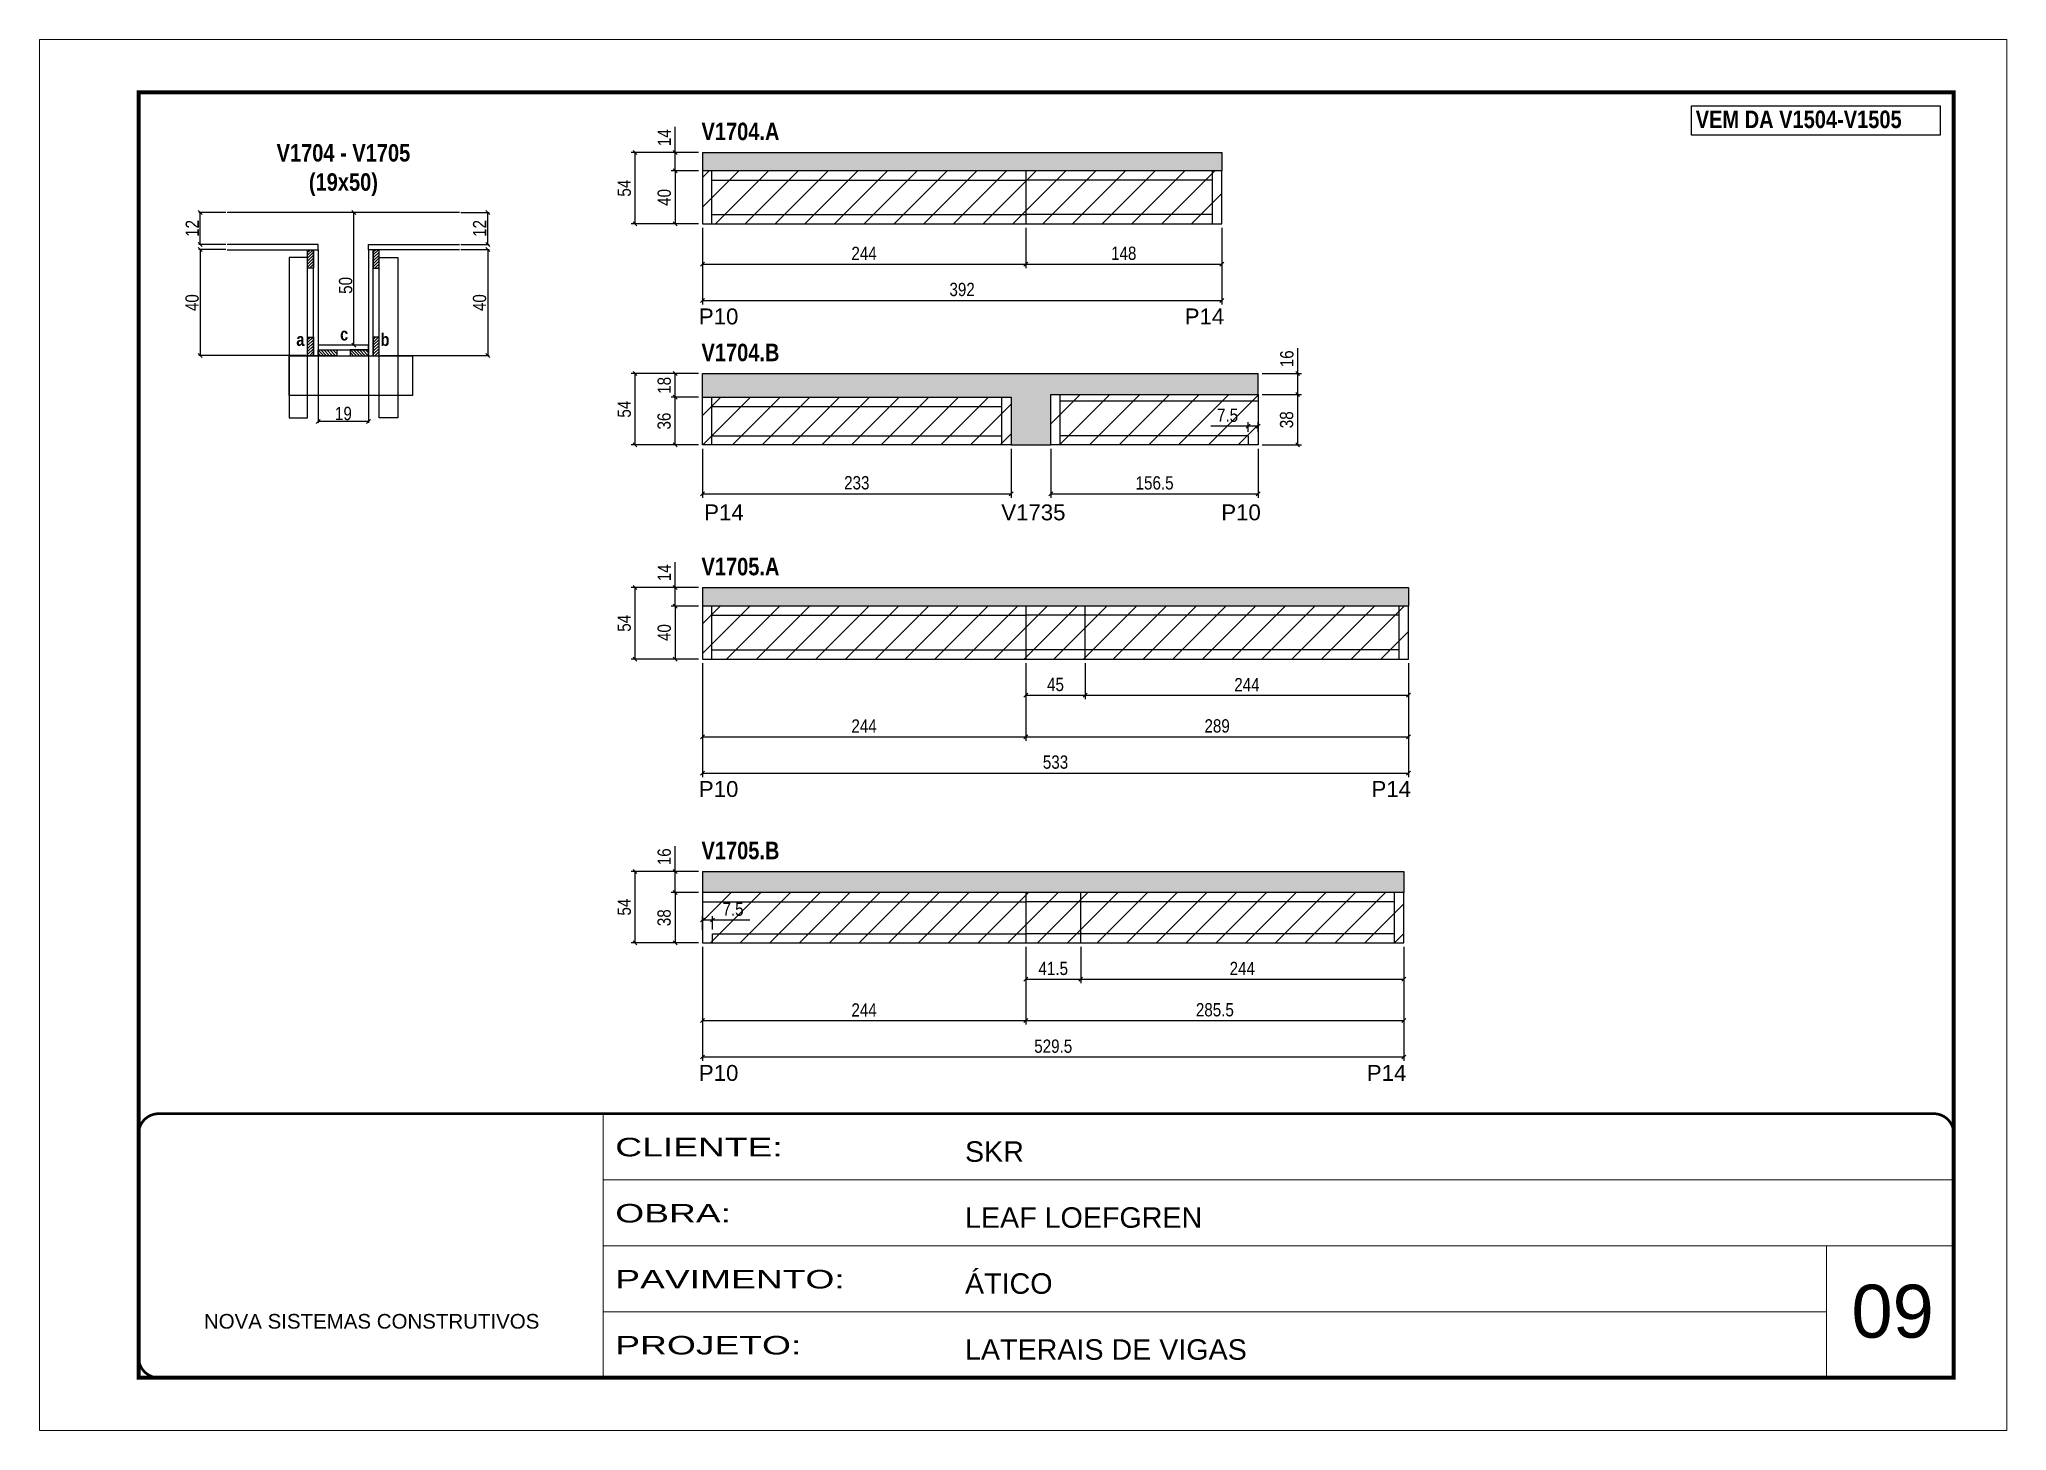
# Model space of a CAD drawing. Extents: x 3309 to 10008, y -2522 to 14608.
# Drawn here: x 3309 to 4794, y 11261 to 12311 of the extents above; entities that cross this region are included whole.
import ezdxf

# ---------------------------------------------------------------- set-up
doc = ezdxf.new("R2010")
doc.units = 0
doc.linetypes.add('CONTINUO', pattern=[0])
doc.linetypes.add('DASHED', pattern=[0.75, 0.5, -0.25])
for name, color, linetype in [('5', 5, 'Continuous'), ('COTA', 241, 'Continuous'), ('detalhes', 4, 'Continuous'), ('NOMENCLATURA', 7, 'Continuous'), ('Painéis', 200, 'Continuous'), ('SARR_2.2x7', 40, 'Continuous'), ('SARR_3.5x7', 81, 'Continuous')]:
    doc.layers.add(name, color=color, linetype=linetype)
for name, color, linetype, lineweight in [('CARIMBO', 255, 'Continuous', 9), ('CONCRETO', 251, 'Continuous', 25), ('Folhas', 255, 'Continuous', 9), ('Hachura', 251, 'Continuous', 9), ('SARRAFO DE PRESSAO', 251, 'DASHED', 9)]:
    doc.layers.add(name, color=color, linetype=linetype, lineweight=lineweight)
doc.styles.add('ARIAL', font='arial.ttf')
doc.styles.add('COTA TECNICA', font='techl___.ttf', dxfattribs={"height": 10})
doc.styles.add('COTA TECNICA 2X', font='techl___.ttf', dxfattribs={"height": 10})
doc.styles.get("Standard").update_dxf_attribs({"font": 'arial.ttf'})
doc.styles.add('TECNICA', font='techb___.ttf', dxfattribs={"height": 10})
doc.styles.add('Tecnologia', font='')
doc.styles.get('Tecnologia').set_extended_font_data('Forgotten Futurist')
doc.dimstyles.new('PAINEL', dxfattribs={"dimtxt": 10, "dimasz": 3, "dimexe": 3, "dimexo": 3, "dimgap": 3, "dimtad": 1, "dimdec": 1, "dimzin": 12, "dimdsep": 46, "dimtxsty": 'COTA TECNICA', "dimblk1": 'OBLIQUE', "dimblk2": 'OBLIQUE', "dimsah": 1, "dimcen": 0.9, "dimclrd": 4, "dimclre": 4, "dimclrt": 240, "dimadec": 1, "dimazin": 3, "dimtfac": 1, "dimtdec": 1, "dimtmove": 0, "dimatfit": 3, "dimfxl": 1, "dimtolj": 1, "dimtzin": 12, "dimarcsym": 0})
doc.dimstyles.new('SECAO', dxfattribs={"dimscale": 0.333333, "dimtxt": 5, "dimasz": 9, "dimexe": 3, "dimexo": 3, "dimgap": 3, "dimtad": 1, "dimdec": 1, "dimlfac": 0.5, "dimzin": 12, "dimdsep": 46, "dimtxsty": 'COTA TECNICA 2X', "dimblk1": 'OBLIQUE', "dimblk2": 'OBLIQUE', "dimsah": 1, "dimcen": 0.9, "dimclrd": 4, "dimclre": 4, "dimclrt": 240, "dimadec": 1, "dimazin": 3, "dimtfac": 1, "dimtdec": 1, "dimtmove": 0, "dimatfit": 3, "dimfxl": 1, "dimtolj": 1, "dimtzin": 12, "dimarcsym": 0})
pattern_1 = [(135, (36755.4059, -111440.2027), (-1.122532015, -1.122532015), [])]
pattern_2 = [(45, (-120000.3024, -21083.5717), (-1.122532015, 1.122532015), [])]
pattern_3 = [(45, (-120000.3024, -21149.5717), (-1.122532015, 1.122532015), [])]

msp = doc.modelspace()

# ---------------------------------------------------------------- texts
at = {"layer": '5', "linetype": 'Continuous'}
for s, rotation, p in [('P10', 0.00004, (3807.22, 12095.61)), ('P14', 0.00004, (4173.92, 12095.61)), ('P14', 359.99996, (3811.23, 11947.73)), ('V1735', 359.99996, (4035.47, 11947.73)), ('P10', 359.99996, (4201.54, 11947.73)), ('P10', 0.00004, (3807.22, 11738.95)), ('P14', 0.00004, (4314.92, 11738.95)), ('P10', 0.00004, (3807.22, 11524.67)), ('P14', 0.00004, (4311.42, 11524.67))]:
    msp.add_text(s, height=12, rotation=rotation, dxfattribs=at).set_placement(p)
at = {"layer": 'CARIMBO', "style": 'ARIAL'}
msp.add_text('09', height=40, dxfattribs=at).set_placement((4677.23, 11330.85))
at = {"layer": 'detalhes', "style": 'TECNICA'}
for s, p in [('c', (3536.41, 12083.44)), ('b', (3566.91, 12079.32)), ('a', (3503.35, 12079.33))]:
    msp.add_text(s, height=9.6, dxfattribs=at).set_placement(p)
at = {"layer": 'NOMENCLATURA', "style": 'TECNICA'}
for s, p in [('VEM DA V1504-V1505', (4559.66, 12243.76)), ('V1704.A', (3809.18, 12234.63)), ('V1704.B', (3809.18, 12067.8)), ('V1705.A', (3809.18, 11906.22)), ('V1705.B', (3809.18, 11691.94))]:
    msp.add_text(s, height=13.2, dxfattribs=at).set_placement(p)
at = {"layer": 'NOMENCLATURA', "insert": (3538.9, 12231.66), "char_height": 13.2, "attachment_point": 2, "style": 'TECNICA'}
msp.add_mtext_dynamic_manual_height_columns('V1704 - V1705\\P(19x50)', width=300.2766, gutter_width=1, heights=[0], dxfattribs=at)

# ---------------------------------------------------------------- blocks, each defined once
blk = doc.blocks.new('9999999999')
at = {"color": 30, "linetype": 'CONTINUO'}
for p, q in [((98564.6, 34230.2), (98564.6, 34429.4)), ((98564.6, 34379.6), (99584, 34379.6)), ((98564.6, 34329.8), (99488, 34329.8)), ((99584, 34329.8), (99488, 34329.8)), ((99488, 34329.8), (99488, 34230.2)), ((98564.6, 34280), (99488, 34280))]:
    blk.add_line(p, q, dxfattribs=at)
at = {"color": 30, "linetype": 'CONTINUO', "const_width": 2}
blk.add_lwpolyline([(99584, 34230.2), (99584, 34414.4, 0.414214), (99569, 34429.4), (98229, 34429.4, 0.414214), (98214, 34414.4), (98214, 34245.2, 0.414214), (98229, 34230.2), (99584, 34230.2)], format="xyb", dxfattribs=at)
at = {"layer": 'Folhas'}
blk.add_lwpolyline([(98139, 34190.2), (99624, 34190.2), (99624, 35240.2), (98139, 35240.2)], close=True, dxfattribs=at)
at = {"layer": 'Folhas', "color": 30, "const_width": 3}
blk.add_lwpolyline([(98214, 34230.2), (99584, 34230.2), (99584, 35200.2), (98214, 35200.2)], close=True, dxfattribs=at)
at = {"color": 7, "linetype": 'Continuous', "ltscale": 5, "style": 'ARIAL'}
for s, height, p in [('SKR', 15.48, (98837.7, 34393.1)), ('LEAF LOEFGREN', 15.483, (98837.7, 34343.3)), ('ÁTICO', 15.48, (98837.7, 34293.5)), ('NOVA SISTEMAS CONSTRUTIVOS', 11.059, (98263.2, 34267.2)), ('LATERAIS DE VIGAS', 15.483, (98837.7, 34243.7))]:
    blk.add_text(s, height=height, dxfattribs=at).set_placement(p)
at = {"layer": 'Folhas', "color": 7, "style": 'Tecnologia', "width": 1.5}
for s, p in [('CLIENTE:', (98573.7, 34397.2)), ('OBRA:', (98573.7, 34347.3)), ('PAVIMENTO:', (98573.7, 34297.5)), ('PROJETO:', (98573.7, 34247.7))]:
    blk.add_text(s, height=14, dxfattribs=at).set_placement(p)
blk = doc.blocks.new('_Oblique')
at = {"color": 0, "linetype": 'ByBlock', "lineweight": -2}
blk.add_line((-0.5, -0.5), (0.5, 0.5), dxfattribs=at)
blk = doc.blocks.new('*D2541')
at = {"layer": 'COTA', "color": 4, "lineweight": -2, "transparency": 16777216}
for p, q in [((3519.9, 12071), (3519.9, 12021.2)), ((3557.9, 12071), (3557.9, 12021.2)), ((3557.9, 12022.2), (3519.9, 12022.2))]:
    blk.add_line(p, q, dxfattribs=at)
at = {"layer": 'Defpoints', "color": 0, "transparency": 16777216}
for p in [(3519.9, 12072), (3557.9, 12072), (3519.9, 12022.2)]:
    blk.add_point(p, dxfattribs=at)
at = {"layer": 'COTA', "color": 4, "lineweight": -2, "transparency": 16777216, "xscale": 3, "yscale": 3, "zscale": 3, "rotation": 180}
blk.add_blockref('_Oblique', (3519.9, 12022.2), dxfattribs=at)
at = {"layer": 'COTA', "color": 4, "lineweight": -2, "transparency": 16777216, "xscale": 3, "yscale": 3, "zscale": 3}
blk.add_blockref('_Oblique', (3557.9, 12022.2), dxfattribs=at)
at = {"layer": 'COTA', "color": 240, "transparency": 16777216, "insert": (3538.9, 12028.3), "char_height": 10, "attachment_point": 5, "style": 'COTA TECNICA 2X'}
blk.add_mtext('\\A1;19', dxfattribs=at)
blk = doc.blocks.new('*D2542')
at = {"layer": 'COTA', "color": 4, "lineweight": -2, "transparency": 16777216}
for p, q in [((3450.2, 12152), (3429.8, 12152)), ((3430.8, 12152), (3430.8, 12072)), ((3510.9, 12072), (3429.8, 12072))]:
    blk.add_line(p, q, dxfattribs=at)
at = {"layer": 'Defpoints', "color": 0, "transparency": 16777216}
for p in [(3451.2, 12152), (3430.8, 12072), (3511.9, 12072, 0)]:
    blk.add_point(p, dxfattribs=at)
at = {"layer": 'COTA', "color": 4, "lineweight": -2, "transparency": 16777216, "xscale": 3, "yscale": 3, "zscale": 3}
for p, rotation in [((3430.8, 12152), 90), ((3430.8, 12072), 270)]:
    blk.add_blockref('_Oblique', p, dxfattribs=dict(at, rotation=rotation))
at = {"layer": 'COTA', "color": 240, "transparency": 16777216, "insert": (3424.7, 12112), "char_height": 10, "attachment_point": 5, "rotation": 90, "style": 'COTA TECNICA 2X'}
blk.add_mtext('\\A1;40', dxfattribs=at)
blk = doc.blocks.new('*D2543')
at = {"layer": 'COTA', "color": 4, "lineweight": -2, "transparency": 16777216}
for p, q in [((3627.6, 12152), (3648.8, 12152)), ((3647.8, 12152), (3647.8, 12072)), ((3566.9, 12072), (3648.8, 12072))]:
    blk.add_line(p, q, dxfattribs=at)
at = {"layer": 'Defpoints', "color": 0, "transparency": 16777216}
for p in [(3626.6, 12152), (3565.9, 12072, 0), (3647.8, 12072)]:
    blk.add_point(p, dxfattribs=at)
at = {"layer": 'COTA', "color": 4, "lineweight": -2, "transparency": 16777216, "xscale": 3, "yscale": 3, "zscale": 3}
for p, rotation in [((3647.8, 12152), 90), ((3647.8, 12072), 270)]:
    blk.add_blockref('_Oblique', p, dxfattribs=dict(at, rotation=rotation))
at = {"layer": 'COTA', "color": 240, "transparency": 16777216, "insert": (3641.7, 12112), "char_height": 10, "attachment_point": 5, "rotation": 90, "style": 'COTA TECNICA 2X'}
blk.add_mtext('\\A1;40', dxfattribs=at)
blk = doc.blocks.new('*D2544')
at = {"layer": 'COTA', "color": 4, "lineweight": -2, "transparency": 16777216}
for p, q in [((3556.9, 12180), (3545.7, 12180)), ((3546.7, 12080), (3546.7, 12180)), ((3556.9, 12080), (3545.7, 12080))]:
    blk.add_line(p, q, dxfattribs=at)
at = {"layer": 'Defpoints', "color": 0, "transparency": 16777216}
for p in [(3546.7, 12180), (3557.9, 12180), (3557.9, 12080)]:
    blk.add_point(p, dxfattribs=at)
at = {"layer": 'COTA', "color": 4, "lineweight": -2, "transparency": 16777216, "xscale": 3, "yscale": 3, "zscale": 3}
for p, rotation in [((3546.7, 12180), 90), ((3546.7, 12080), 270)]:
    blk.add_blockref('_Oblique', p, dxfattribs=dict(at, rotation=rotation))
at = {"layer": 'COTA', "color": 240, "transparency": 16777216, "insert": (3540.6, 12125), "char_height": 10, "attachment_point": 5, "rotation": 90, "style": 'COTA TECNICA 2X'}
blk.add_mtext('\\A1;50', dxfattribs=at)
blk = doc.blocks.new('*D2545')
at = {"layer": 'COTA', "color": 4, "lineweight": -2, "transparency": 16777216}
for p, q in [((3627.6, 12180), (3648.8, 12180)), ((3647.8, 12156), (3647.8, 12180)), ((3627.6, 12156), (3648.8, 12156))]:
    blk.add_line(p, q, dxfattribs=at)
at = {"layer": 'Defpoints', "color": 0, "transparency": 16777216}
for p in [(3626.6, 12180), (3647.8, 12180), (3626.6, 12156)]:
    blk.add_point(p, dxfattribs=at)
at = {"layer": 'COTA', "color": 4, "lineweight": -2, "transparency": 16777216, "xscale": 3, "yscale": 3, "zscale": 3}
for p, rotation in [((3647.8, 12180), 90), ((3647.8, 12156), 270)]:
    blk.add_blockref('_Oblique', p, dxfattribs=dict(at, rotation=rotation))
at = {"layer": 'COTA', "color": 240, "transparency": 16777216, "insert": (3641.7, 12168), "char_height": 10, "attachment_point": 5, "rotation": 90, "style": 'COTA TECNICA 2X'}
blk.add_mtext('\\A1;12', dxfattribs=at)
blk = doc.blocks.new('*D2546')
at = {"layer": 'COTA', "color": 4, "lineweight": -2, "transparency": 16777216}
for p, q in [((3450.2, 12180), (3429.8, 12180)), ((3430.8, 12156), (3430.8, 12180)), ((3450.2, 12156), (3429.8, 12156))]:
    blk.add_line(p, q, dxfattribs=at)
at = {"layer": 'Defpoints', "color": 0, "transparency": 16777216}
for p in [(3430.8, 12180), (3451.2, 12180), (3451.2, 12156)]:
    blk.add_point(p, dxfattribs=at)
at = {"layer": 'COTA', "color": 4, "lineweight": -2, "transparency": 16777216, "xscale": 3, "yscale": 3, "zscale": 3}
for p, rotation in [((3430.8, 12180), 90), ((3430.8, 12156), 270)]:
    blk.add_blockref('_Oblique', p, dxfattribs=dict(at, rotation=rotation))
at = {"layer": 'COTA', "color": 240, "transparency": 16777216, "insert": (3424.8, 12168), "char_height": 10, "attachment_point": 5, "rotation": 90, "style": 'COTA TECNICA 2X'}
blk.add_mtext('\\A1;12', dxfattribs=at)
blk = doc.blocks.new('*D2547')
at = {"layer": 'COTA', "color": 4, "lineweight": -2, "transparency": 16777216}
for p, q in [((3809.9, 12168.4), (3809.9, 12110.6)), ((4201.9, 12168.4), (4201.9, 12110.6)), ((3809.9, 12113.6), (4201.9, 12113.6))]:
    blk.add_line(p, q, dxfattribs=at)
at = {"layer": 'Defpoints', "color": 0, "transparency": 16777216}
for p in [(3809.9, 12171.4), (4201.9, 12171.4), (4201.9, 12113.6)]:
    blk.add_point(p, dxfattribs=at)
at = {"layer": 'COTA', "color": 4, "lineweight": -2, "transparency": 16777216, "xscale": 3, "yscale": 3, "zscale": 3, "rotation": 180}
blk.add_blockref('_Oblique', (3809.9, 12113.6), dxfattribs=at)
at = {"layer": 'COTA', "color": 4, "lineweight": -2, "transparency": 16777216, "xscale": 3, "yscale": 3, "zscale": 3}
blk.add_blockref('_Oblique', (4201.9, 12113.6), dxfattribs=at)
at = {"layer": 'COTA', "color": 240, "transparency": 16777216, "insert": (4005.9, 12121.9), "char_height": 10, "attachment_point": 5, "style": 'COTA TECNICA'}
blk.add_mtext('\\A1;392', dxfattribs=at)
blk = doc.blocks.new('*D2548')
at = {"layer": 'COTA', "color": 4, "lineweight": -2, "transparency": 16777216}
for p, q in [((3809.9, 12168.4), (3809.9, 12138.1)), ((4053.9, 12168.4), (4053.9, 12138.1)), ((3809.9, 12141.1), (4053.9, 12141.1))]:
    blk.add_line(p, q, dxfattribs=at)
at = {"layer": 'Defpoints', "color": 0, "transparency": 16777216}
for p in [(3809.9, 12171.4), (4053.9, 12171.4), (4053.9, 12141.1)]:
    blk.add_point(p, dxfattribs=at)
at = {"layer": 'COTA', "color": 4, "lineweight": -2, "transparency": 16777216, "xscale": 3, "yscale": 3, "zscale": 3, "rotation": 180}
blk.add_blockref('_Oblique', (3809.9, 12141.1), dxfattribs=at)
at = {"layer": 'COTA', "color": 4, "lineweight": -2, "transparency": 16777216, "xscale": 3, "yscale": 3, "zscale": 3}
blk.add_blockref('_Oblique', (4053.9, 12141.1), dxfattribs=at)
at = {"layer": 'COTA', "color": 240, "transparency": 16777216, "insert": (3931.9, 12149.2), "char_height": 10, "attachment_point": 5, "style": 'COTA TECNICA'}
blk.add_mtext('\\A1;244', dxfattribs=at)
blk = doc.blocks.new('*D2549')
at = {"layer": 'COTA', "color": 4, "lineweight": -2, "transparency": 16777216}
for p, q in [((4053.9, 12168.4), (4053.9, 12138.1)), ((4201.9, 12168.4), (4201.9, 12138.1)), ((4053.9, 12141.1), (4201.9, 12141.1))]:
    blk.add_line(p, q, dxfattribs=at)
at = {"layer": 'Defpoints', "color": 0, "transparency": 16777216}
for p in [(4053.9, 12171.4), (4201.9, 12171.4), (4201.9, 12141.1)]:
    blk.add_point(p, dxfattribs=at)
at = {"layer": 'COTA', "color": 4, "lineweight": -2, "transparency": 16777216, "xscale": 3, "yscale": 3, "zscale": 3, "rotation": 180}
blk.add_blockref('_Oblique', (4053.9, 12141.1), dxfattribs=at)
at = {"layer": 'COTA', "color": 4, "lineweight": -2, "transparency": 16777216, "xscale": 3, "yscale": 3, "zscale": 3}
blk.add_blockref('_Oblique', (4201.9, 12141.1), dxfattribs=at)
at = {"layer": 'COTA', "color": 240, "transparency": 16777216, "insert": (4127.9, 12149.2), "char_height": 10, "attachment_point": 5, "style": 'COTA TECNICA'}
blk.add_mtext('\\A1;148', dxfattribs=at)
blk = doc.blocks.new('*D2550')
at = {"layer": 'COTA', "color": 4, "lineweight": -2, "transparency": 16777216}
for p, q in [((3789.2, 12225.4), (3789.2, 12244.6)), ((3806.9, 12225.4), (3786.2, 12225.4)), ((3789.2, 12211.4), (3789.2, 12225.4)), ((3806.9, 12211.4), (3786.2, 12211.4))]:
    blk.add_line(p, q, dxfattribs=at)
at = {"layer": 'Defpoints', "color": 0, "transparency": 16777216}
for p in [(3789.2, 12225.4), (3809.9, 12225.4), (3809.9, 12211.4)]:
    blk.add_point(p, dxfattribs=at)
at = {"layer": 'COTA', "color": 4, "lineweight": -2, "transparency": 16777216, "xscale": 3, "yscale": 3, "zscale": 3}
for p, rotation in [((3789.2, 12225.4), 90), ((3789.2, 12211.4), 270)]:
    blk.add_blockref('_Oblique', p, dxfattribs=dict(at, rotation=rotation))
at = {"layer": 'COTA', "color": 240, "transparency": 16777216, "insert": (3781.1, 12236.5), "char_height": 10, "attachment_point": 5, "rotation": 90, "style": 'COTA TECNICA'}
blk.add_mtext('\\A1;14', dxfattribs=at)
blk = doc.blocks.new('*D2551')
at = {"layer": 'COTA', "color": 4, "lineweight": -2, "transparency": 16777216}
for p, q in [((3806.9, 12211.4), (3786.2, 12211.4)), ((3789.2, 12211.4), (3789.2, 12171.4)), ((3806.9, 12171.4), (3786.2, 12171.4))]:
    blk.add_line(p, q, dxfattribs=at)
at = {"layer": 'Defpoints', "color": 0, "transparency": 16777216}
for p in [(3809.9, 12211.4), (3789.2, 12171.4), (3809.9, 12171.4)]:
    blk.add_point(p, dxfattribs=at)
at = {"layer": 'COTA', "color": 4, "lineweight": -2, "transparency": 16777216, "xscale": 3, "yscale": 3, "zscale": 3}
for p, rotation in [((3789.2, 12211.4), 90), ((3789.2, 12171.4), 270)]:
    blk.add_blockref('_Oblique', p, dxfattribs=dict(at, rotation=rotation))
at = {"layer": 'COTA', "color": 240, "transparency": 16777216, "insert": (3781.1, 12191.4), "char_height": 10, "attachment_point": 5, "rotation": 90, "style": 'COTA TECNICA'}
blk.add_mtext('\\A1;40', dxfattribs=at)
blk = doc.blocks.new('*D2552')
at = {"layer": 'COTA', "color": 4, "lineweight": -2, "transparency": 16777216}
for p, q in [((3806.9, 12225.4), (3756, 12225.4)), ((3759, 12171.4), (3759, 12225.4)), ((3806.9, 12171.4), (3756, 12171.4))]:
    blk.add_line(p, q, dxfattribs=at)
at = {"layer": 'Defpoints', "color": 0, "transparency": 16777216}
for p in [(3759, 12225.4), (3809.9, 12225.4), (3809.9, 12171.4)]:
    blk.add_point(p, dxfattribs=at)
at = {"layer": 'COTA', "color": 4, "lineweight": -2, "transparency": 16777216, "xscale": 3, "yscale": 3, "zscale": 3}
for p, rotation in [((3759, 12225.4), 90), ((3759, 12171.4), 270)]:
    blk.add_blockref('_Oblique', p, dxfattribs=dict(at, rotation=rotation))
at = {"layer": 'COTA', "color": 240, "transparency": 16777216, "insert": (3750.9, 12198.4), "char_height": 10, "attachment_point": 5, "rotation": 90, "style": 'COTA TECNICA'}
blk.add_mtext('\\A1;54', dxfattribs=at)
blk = doc.blocks.new('*D2553')
at = {"layer": 'COTA', "color": 4, "lineweight": -2, "transparency": 16777216}
for p, q in [((3806.9, 12040.6), (3786.2, 12040.6)), ((3789.2, 12004.6), (3789.2, 12040.6)), ((3806.9, 12004.6), (3786.2, 12004.6))]:
    blk.add_line(p, q, dxfattribs=at)
at = {"layer": 'Defpoints', "color": 0, "transparency": 16777216}
for p in [(3789.2, 12040.6), (3809.9, 12040.6), (3809.9, 12004.6)]:
    blk.add_point(p, dxfattribs=at)
at = {"layer": 'COTA', "color": 4, "lineweight": -2, "transparency": 16777216, "xscale": 3, "yscale": 3, "zscale": 3}
for p, rotation in [((3789.2, 12040.6), 90), ((3789.2, 12004.6), 270)]:
    blk.add_blockref('_Oblique', p, dxfattribs=dict(at, rotation=rotation))
at = {"layer": 'COTA', "color": 240, "transparency": 16777216, "insert": (3781, 12022.6), "char_height": 10, "attachment_point": 5, "rotation": 90, "style": 'COTA TECNICA'}
blk.add_mtext('\\A1;36', dxfattribs=at)
blk = doc.blocks.new('*D2554')
at = {"layer": 'COTA', "color": 4, "lineweight": -2, "transparency": 16777216}
for p, q in [((3809.9, 12001.6), (3809.9, 11964.7)), ((4042.9, 12001.6), (4042.9, 11964.7)), ((3809.9, 11967.7), (4042.9, 11967.7))]:
    blk.add_line(p, q, dxfattribs=at)
at = {"layer": 'Defpoints', "color": 0, "transparency": 16777216}
for p in [(3809.9, 12004.6), (4042.9, 12004.6), (4042.9, 11967.7)]:
    blk.add_point(p, dxfattribs=at)
at = {"layer": 'COTA', "color": 4, "lineweight": -2, "transparency": 16777216, "xscale": 3, "yscale": 3, "zscale": 3, "rotation": 180}
blk.add_blockref('_Oblique', (3809.9, 11967.7), dxfattribs=at)
at = {"layer": 'COTA', "color": 4, "lineweight": -2, "transparency": 16777216, "xscale": 3, "yscale": 3, "zscale": 3}
blk.add_blockref('_Oblique', (4042.9, 11967.7), dxfattribs=at)
at = {"layer": 'COTA', "color": 240, "transparency": 16777216, "insert": (3926.4, 11976), "char_height": 10, "attachment_point": 5, "style": 'COTA TECNICA'}
blk.add_mtext('\\A1;233', dxfattribs=at)
blk = doc.blocks.new('*D2555')
at = {"layer": 'COTA', "color": 4, "lineweight": -2, "transparency": 16777216}
for p, q in [((3806.9, 12058.6), (3786.2, 12058.6)), ((3789.2, 12040.6), (3789.2, 12058.6)), ((3806.9, 12040.6), (3786.2, 12040.6))]:
    blk.add_line(p, q, dxfattribs=at)
at = {"layer": 'Defpoints', "color": 0, "transparency": 16777216}
for p in [(3789.2, 12058.6), (3809.9, 12058.6), (3809.9, 12040.6)]:
    blk.add_point(p, dxfattribs=at)
at = {"layer": 'COTA', "color": 4, "lineweight": -2, "transparency": 16777216, "xscale": 3, "yscale": 3, "zscale": 3}
for p, rotation in [((3789.2, 12058.6), 90), ((3789.2, 12040.6), 270)]:
    blk.add_blockref('_Oblique', p, dxfattribs=dict(at, rotation=rotation))
at = {"layer": 'COTA', "color": 240, "transparency": 16777216, "insert": (3781.1, 12049.6), "char_height": 10, "attachment_point": 5, "rotation": 90, "style": 'COTA TECNICA'}
blk.add_mtext('\\A1;18', dxfattribs=at)
blk = doc.blocks.new('*D2556')
at = {"layer": 'COTA', "color": 4, "lineweight": -2, "transparency": 16777216}
for p, q in [((3806.9, 12058.6), (3756, 12058.6)), ((3759, 12004.6), (3759, 12058.6)), ((3806.9, 12004.6), (3756, 12004.6))]:
    blk.add_line(p, q, dxfattribs=at)
at = {"layer": 'Defpoints', "color": 0, "transparency": 16777216}
for p in [(3759, 12058.6), (3809.9, 12058.6), (3809.9, 12004.6)]:
    blk.add_point(p, dxfattribs=at)
at = {"layer": 'COTA', "color": 4, "lineweight": -2, "transparency": 16777216, "xscale": 3, "yscale": 3, "zscale": 3}
for p, rotation in [((3759, 12058.6), 90), ((3759, 12004.6), 270)]:
    blk.add_blockref('_Oblique', p, dxfattribs=dict(at, rotation=rotation))
at = {"layer": 'COTA', "color": 240, "transparency": 16777216, "insert": (3750.9, 12031.6), "char_height": 10, "attachment_point": 5, "rotation": 90, "style": 'COTA TECNICA'}
blk.add_mtext('\\A1;54', dxfattribs=at)
blk = doc.blocks.new('*D2557')
at = {"layer": 'COTA', "color": 4, "lineweight": -2, "transparency": 16777216}
for p, q in [((4072.9, 12001.6), (4072.9, 11964.7)), ((4229.4, 12001.6), (4229.4, 11964.7)), ((4072.9, 11967.7), (4229.4, 11967.7))]:
    blk.add_line(p, q, dxfattribs=at)
at = {"layer": 'Defpoints', "color": 0, "transparency": 16777216}
for p in [(4072.9, 12004.6), (4229.4, 12004.6), (4229.4, 11967.7)]:
    blk.add_point(p, dxfattribs=at)
at = {"layer": 'COTA', "color": 4, "lineweight": -2, "transparency": 16777216, "xscale": 3, "yscale": 3, "zscale": 3, "rotation": 180}
blk.add_blockref('_Oblique', (4072.9, 11967.7), dxfattribs=at)
at = {"layer": 'COTA', "color": 4, "lineweight": -2, "transparency": 16777216, "xscale": 3, "yscale": 3, "zscale": 3}
blk.add_blockref('_Oblique', (4229.4, 11967.7), dxfattribs=at)
at = {"layer": 'COTA', "color": 240, "transparency": 16777216, "insert": (4151.2, 11975.9), "char_height": 10, "attachment_point": 5, "style": 'COTA TECNICA'}
blk.add_mtext('\\A1;156.5', dxfattribs=at)
blk = doc.blocks.new('*D2558')
at = {"layer": 'COTA', "color": 4, "lineweight": -2, "transparency": 16777216}
for p, q in [((4232.4, 12042.6), (4262.2, 12042.6)), ((4259.2, 12004.6), (4259.2, 12042.6)), ((4232.4, 12004.6), (4262.2, 12004.6))]:
    blk.add_line(p, q, dxfattribs=at)
at = {"layer": 'Defpoints', "color": 0, "transparency": 16777216}
for p in [(4229.4, 12042.6), (4259.2, 12042.6), (4229.4, 12004.6)]:
    blk.add_point(p, dxfattribs=at)
at = {"layer": 'COTA', "color": 4, "lineweight": -2, "transparency": 16777216, "xscale": 3, "yscale": 3, "zscale": 3}
for p, rotation in [((4259.2, 12042.6), 90), ((4259.2, 12004.6), 270)]:
    blk.add_blockref('_Oblique', p, dxfattribs=dict(at, rotation=rotation))
at = {"layer": 'COTA', "color": 240, "transparency": 16777216, "insert": (4250.9, 12023.6), "char_height": 10, "attachment_point": 5, "rotation": 90, "style": 'COTA TECNICA'}
blk.add_mtext('\\A1;38', dxfattribs=at)
blk = doc.blocks.new('*D2559')
at = {"layer": 'COTA', "color": 4, "lineweight": -2, "transparency": 16777216}
for p, q in [((4259.2, 12058.6), (4259.2, 12077.6)), ((4232.4, 12058.6), (4262.2, 12058.6)), ((4259.2, 12042.6), (4259.2, 12058.6)), ((4232.4, 12042.6), (4262.2, 12042.6))]:
    blk.add_line(p, q, dxfattribs=at)
at = {"layer": 'Defpoints', "color": 0, "transparency": 16777216}
for p in [(4229.4, 12058.6), (4259.2, 12058.6), (4229.4, 12042.6)]:
    blk.add_point(p, dxfattribs=at)
at = {"layer": 'COTA', "color": 4, "lineweight": -2, "transparency": 16777216, "xscale": 3, "yscale": 3, "zscale": 3}
for p, rotation in [((4259.2, 12058.6), 90), ((4259.2, 12042.6), 270)]:
    blk.add_blockref('_Oblique', p, dxfattribs=dict(at, rotation=rotation))
at = {"layer": 'COTA', "color": 240, "transparency": 16777216, "insert": (4251.1, 12069.6), "char_height": 10, "attachment_point": 5, "rotation": 90, "style": 'COTA TECNICA'}
blk.add_mtext('\\A1;16', dxfattribs=at)
blk = doc.blocks.new('*D2560')
at = {"layer": 'COTA', "color": 4, "lineweight": -2, "transparency": 16777216}
for p, q in [((4221.9, 12018.9), (4193.7, 12018.9)), ((4221.9, 12014.6), (4221.9, 12021.9)), ((4229.4, 12018.9), (4221.9, 12018.9)), ((4229.4, 12014.6), (4229.4, 12021.9))]:
    blk.add_line(p, q, dxfattribs=at)
at = {"layer": 'Defpoints', "color": 0, "transparency": 16777216}
for p in [(4221.9, 12018.9), (4221.9, 12011.6), (4229.4, 12011.6)]:
    blk.add_point(p, dxfattribs=at)
at = {"layer": 'COTA', "color": 4, "lineweight": -2, "transparency": 16777216, "xscale": 3, "yscale": 3, "zscale": 3, "rotation": 180}
blk.add_blockref('_Oblique', (4221.9, 12018.9), dxfattribs=at)
at = {"layer": 'COTA', "color": 4, "lineweight": -2, "transparency": 16777216, "xscale": 3, "yscale": 3, "zscale": 3}
blk.add_blockref('_Oblique', (4229.4, 12018.9), dxfattribs=at)
at = {"layer": 'COTA', "color": 240, "transparency": 16777216, "insert": (4206.3, 12027), "char_height": 10, "attachment_point": 5, "style": 'COTA TECNICA'}
blk.add_mtext('\\A1;7.5', dxfattribs=at)
blk = doc.blocks.new('*D2561')
at = {"layer": 'COTA', "color": 4, "lineweight": -2, "transparency": 16777216}
for p, q in [((3809.9, 11840), (3809.9, 11754)), ((4342.9, 11840), (4342.9, 11754)), ((3809.9, 11757), (4342.9, 11757))]:
    blk.add_line(p, q, dxfattribs=at)
at = {"layer": 'Defpoints', "color": 0, "transparency": 16777216}
for p in [(3809.9, 11843), (4342.9, 11843), (4342.9, 11757)]:
    blk.add_point(p, dxfattribs=at)
at = {"layer": 'COTA', "color": 4, "lineweight": -2, "transparency": 16777216, "xscale": 3, "yscale": 3, "zscale": 3, "rotation": 180}
blk.add_blockref('_Oblique', (3809.9, 11757), dxfattribs=at)
at = {"layer": 'COTA', "color": 4, "lineweight": -2, "transparency": 16777216, "xscale": 3, "yscale": 3, "zscale": 3}
blk.add_blockref('_Oblique', (4342.9, 11757), dxfattribs=at)
at = {"layer": 'COTA', "color": 240, "transparency": 16777216, "insert": (4076.4, 11765.2), "char_height": 10, "attachment_point": 5, "style": 'COTA TECNICA'}
blk.add_mtext('\\A1;533', dxfattribs=at)
blk = doc.blocks.new('*D2562')
at = {"layer": 'COTA', "color": 4, "lineweight": -2, "transparency": 16777216}
for p, q in [((3809.9, 11840), (3809.9, 11781.4)), ((4053.9, 11840), (4053.9, 11781.4)), ((3809.9, 11784.4), (4053.9, 11784.4))]:
    blk.add_line(p, q, dxfattribs=at)
at = {"layer": 'Defpoints', "color": 0, "transparency": 16777216}
for p in [(3809.9, 11843), (4053.9, 11843), (4053.9, 11784.4)]:
    blk.add_point(p, dxfattribs=at)
at = {"layer": 'COTA', "color": 4, "lineweight": -2, "transparency": 16777216, "xscale": 3, "yscale": 3, "zscale": 3, "rotation": 180}
blk.add_blockref('_Oblique', (3809.9, 11784.4), dxfattribs=at)
at = {"layer": 'COTA', "color": 4, "lineweight": -2, "transparency": 16777216, "xscale": 3, "yscale": 3, "zscale": 3}
blk.add_blockref('_Oblique', (4053.9, 11784.4), dxfattribs=at)
at = {"layer": 'COTA', "color": 240, "transparency": 16777216, "insert": (3931.9, 11792.5), "char_height": 10, "attachment_point": 5, "style": 'COTA TECNICA'}
blk.add_mtext('\\A1;244', dxfattribs=at)
blk = doc.blocks.new('*D2563')
at = {"layer": 'COTA', "color": 4, "lineweight": -2, "transparency": 16777216}
for p, q in [((4053.9, 11840), (4053.9, 11781.4)), ((4342.9, 11840), (4342.9, 11781.4)), ((4053.9, 11784.4), (4342.9, 11784.4))]:
    blk.add_line(p, q, dxfattribs=at)
at = {"layer": 'Defpoints', "color": 0, "transparency": 16777216}
for p in [(4053.9, 11843), (4342.9, 11843), (4342.9, 11784.4)]:
    blk.add_point(p, dxfattribs=at)
at = {"layer": 'COTA', "color": 4, "lineweight": -2, "transparency": 16777216, "xscale": 3, "yscale": 3, "zscale": 3, "rotation": 180}
blk.add_blockref('_Oblique', (4053.9, 11784.4), dxfattribs=at)
at = {"layer": 'COTA', "color": 4, "lineweight": -2, "transparency": 16777216, "xscale": 3, "yscale": 3, "zscale": 3}
blk.add_blockref('_Oblique', (4342.9, 11784.4), dxfattribs=at)
at = {"layer": 'COTA', "color": 240, "transparency": 16777216, "insert": (4198.4, 11792.5), "char_height": 10, "attachment_point": 5, "style": 'COTA TECNICA'}
blk.add_mtext('\\A1;289', dxfattribs=at)
blk = doc.blocks.new('*D2564')
at = {"layer": 'COTA', "color": 4, "lineweight": -2, "transparency": 16777216}
for p, q in [((3789.2, 11897), (3789.2, 11916.2)), ((3806.9, 11897), (3786.2, 11897)), ((3789.2, 11883), (3789.2, 11897)), ((3806.9, 11883), (3786.2, 11883))]:
    blk.add_line(p, q, dxfattribs=at)
at = {"layer": 'Defpoints', "color": 0, "transparency": 16777216}
for p in [(3789.2, 11897), (3809.9, 11897), (3809.9, 11883)]:
    blk.add_point(p, dxfattribs=at)
at = {"layer": 'COTA', "color": 4, "lineweight": -2, "transparency": 16777216, "xscale": 3, "yscale": 3, "zscale": 3}
for p, rotation in [((3789.2, 11897), 90), ((3789.2, 11883), 270)]:
    blk.add_blockref('_Oblique', p, dxfattribs=dict(at, rotation=rotation))
at = {"layer": 'COTA', "color": 240, "transparency": 16777216, "insert": (3781.1, 11908.1), "char_height": 10, "attachment_point": 5, "rotation": 90, "style": 'COTA TECNICA'}
blk.add_mtext('\\A1;14', dxfattribs=at)
blk = doc.blocks.new('*D2565')
at = {"layer": 'COTA', "color": 4, "lineweight": -2, "transparency": 16777216}
for p, q in [((3806.9, 11883), (3786.2, 11883)), ((3789.2, 11883), (3789.2, 11843)), ((3806.9, 11843), (3786.2, 11843))]:
    blk.add_line(p, q, dxfattribs=at)
at = {"layer": 'Defpoints', "color": 0, "transparency": 16777216}
for p in [(3809.9, 11883), (3789.2, 11843), (3809.9, 11843)]:
    blk.add_point(p, dxfattribs=at)
at = {"layer": 'COTA', "color": 4, "lineweight": -2, "transparency": 16777216, "xscale": 3, "yscale": 3, "zscale": 3}
for p, rotation in [((3789.2, 11883), 90), ((3789.2, 11843), 270)]:
    blk.add_blockref('_Oblique', p, dxfattribs=dict(at, rotation=rotation))
at = {"layer": 'COTA', "color": 240, "transparency": 16777216, "insert": (3781.1, 11863), "char_height": 10, "attachment_point": 5, "rotation": 90, "style": 'COTA TECNICA'}
blk.add_mtext('\\A1;40', dxfattribs=at)
blk = doc.blocks.new('*D2566')
at = {"layer": 'COTA', "color": 4, "lineweight": -2, "transparency": 16777216}
for p, q in [((3806.9, 11897), (3756, 11897)), ((3759, 11843), (3759, 11897)), ((3806.9, 11843), (3756, 11843))]:
    blk.add_line(p, q, dxfattribs=at)
at = {"layer": 'Defpoints', "color": 0, "transparency": 16777216}
for p in [(3759, 11897), (3809.9, 11897), (3809.9, 11843)]:
    blk.add_point(p, dxfattribs=at)
at = {"layer": 'COTA', "color": 4, "lineweight": -2, "transparency": 16777216, "xscale": 3, "yscale": 3, "zscale": 3}
for p, rotation in [((3759, 11897), 90), ((3759, 11843), 270)]:
    blk.add_blockref('_Oblique', p, dxfattribs=dict(at, rotation=rotation))
at = {"layer": 'COTA', "color": 240, "transparency": 16777216, "insert": (3750.9, 11870), "char_height": 10, "attachment_point": 5, "rotation": 90, "style": 'COTA TECNICA'}
blk.add_mtext('\\A1;54', dxfattribs=at)
blk = doc.blocks.new('*D2567')
at = {"layer": 'COTA', "color": 4, "lineweight": -2, "transparency": 16777216}
for p, q in [((4053.9, 11840), (4053.9, 11812.7)), ((4098.9, 11840), (4098.9, 11812.7)), ((4053.9, 11815.7), (4098.9, 11815.7))]:
    blk.add_line(p, q, dxfattribs=at)
at = {"layer": 'Defpoints', "color": 0, "transparency": 16777216}
for p in [(4053.9, 11843), (4098.9, 11843), (4098.9, 11815.7)]:
    blk.add_point(p, dxfattribs=at)
at = {"layer": 'COTA', "color": 4, "lineweight": -2, "transparency": 16777216, "xscale": 3, "yscale": 3, "zscale": 3, "rotation": 180}
blk.add_blockref('_Oblique', (4053.9, 11815.7), dxfattribs=at)
at = {"layer": 'COTA', "color": 4, "lineweight": -2, "transparency": 16777216, "xscale": 3, "yscale": 3, "zscale": 3}
blk.add_blockref('_Oblique', (4098.9, 11815.7), dxfattribs=at)
at = {"layer": 'COTA', "color": 240, "transparency": 16777216, "insert": (4076.4, 11823.8), "char_height": 10, "attachment_point": 5, "style": 'COTA TECNICA'}
blk.add_mtext('\\A1;45', dxfattribs=at)
blk = doc.blocks.new('*D2568')
at = {"layer": 'COTA', "color": 4, "lineweight": -2, "transparency": 16777216}
for p, q in [((4098.9, 11840), (4098.9, 11812.7)), ((4342.9, 11840), (4342.9, 11812.7)), ((4098.9, 11815.7), (4342.9, 11815.7))]:
    blk.add_line(p, q, dxfattribs=at)
at = {"layer": 'Defpoints', "color": 0, "transparency": 16777216}
for p in [(4098.9, 11843), (4342.9, 11843), (4342.9, 11815.7)]:
    blk.add_point(p, dxfattribs=at)
at = {"layer": 'COTA', "color": 4, "lineweight": -2, "transparency": 16777216, "xscale": 3, "yscale": 3, "zscale": 3, "rotation": 180}
blk.add_blockref('_Oblique', (4098.9, 11815.7), dxfattribs=at)
at = {"layer": 'COTA', "color": 4, "lineweight": -2, "transparency": 16777216, "xscale": 3, "yscale": 3, "zscale": 3}
blk.add_blockref('_Oblique', (4342.9, 11815.7), dxfattribs=at)
at = {"layer": 'COTA', "color": 240, "transparency": 16777216, "insert": (4220.9, 11823.7), "char_height": 10, "attachment_point": 5, "style": 'COTA TECNICA'}
blk.add_mtext('\\A1;244', dxfattribs=at)
blk = doc.blocks.new('*D2569')
at = {"layer": 'COTA', "color": 4, "lineweight": -2, "transparency": 16777216}
for p, q in [((3809.9, 11625.8), (3809.9, 11539.7)), ((4339.4, 11625.8), (4339.4, 11539.7)), ((3809.9, 11542.7), (4339.4, 11542.7))]:
    blk.add_line(p, q, dxfattribs=at)
at = {"layer": 'Defpoints', "color": 0, "transparency": 16777216}
for p in [(3809.9, 11628.8), (4339.4, 11628.8), (4339.4, 11542.7)]:
    blk.add_point(p, dxfattribs=at)
at = {"layer": 'COTA', "color": 4, "lineweight": -2, "transparency": 16777216, "xscale": 3, "yscale": 3, "zscale": 3, "rotation": 180}
blk.add_blockref('_Oblique', (3809.9, 11542.7), dxfattribs=at)
at = {"layer": 'COTA', "color": 4, "lineweight": -2, "transparency": 16777216, "xscale": 3, "yscale": 3, "zscale": 3}
blk.add_blockref('_Oblique', (4339.4, 11542.7), dxfattribs=at)
at = {"layer": 'COTA', "color": 240, "transparency": 16777216, "insert": (4074.7, 11550.8), "char_height": 10, "attachment_point": 5, "style": 'COTA TECNICA'}
blk.add_mtext('\\A1;529.5', dxfattribs=at)
blk = doc.blocks.new('*D2570')
at = {"layer": 'COTA', "color": 4, "lineweight": -2, "transparency": 16777216}
for p, q in [((3809.9, 11625.8), (3809.9, 11567.2)), ((4053.9, 11625.8), (4053.9, 11567.2)), ((3809.9, 11570.2), (4053.9, 11570.2))]:
    blk.add_line(p, q, dxfattribs=at)
at = {"layer": 'Defpoints', "color": 0, "transparency": 16777216}
for p in [(3809.9, 11628.8), (4053.9, 11628.8), (4053.9, 11570.2)]:
    blk.add_point(p, dxfattribs=at)
at = {"layer": 'COTA', "color": 4, "lineweight": -2, "transparency": 16777216, "xscale": 3, "yscale": 3, "zscale": 3, "rotation": 180}
blk.add_blockref('_Oblique', (3809.9, 11570.2), dxfattribs=at)
at = {"layer": 'COTA', "color": 4, "lineweight": -2, "transparency": 16777216, "xscale": 3, "yscale": 3, "zscale": 3}
blk.add_blockref('_Oblique', (4053.9, 11570.2), dxfattribs=at)
at = {"layer": 'COTA', "color": 240, "transparency": 16777216, "insert": (3931.9, 11578.2), "char_height": 10, "attachment_point": 5, "style": 'COTA TECNICA'}
blk.add_mtext('\\A1;244', dxfattribs=at)
blk = doc.blocks.new('*D2571')
at = {"layer": 'COTA', "color": 4, "lineweight": -2, "transparency": 16777216}
for p, q in [((4053.9, 11625.8), (4053.9, 11567.2)), ((4339.4, 11625.8), (4339.4, 11567.2)), ((4053.9, 11570.2), (4339.4, 11570.2))]:
    blk.add_line(p, q, dxfattribs=at)
at = {"layer": 'Defpoints', "color": 0, "transparency": 16777216}
for p in [(4053.9, 11628.8), (4339.4, 11628.8), (4339.4, 11570.2)]:
    blk.add_point(p, dxfattribs=at)
at = {"layer": 'COTA', "color": 4, "lineweight": -2, "transparency": 16777216, "xscale": 3, "yscale": 3, "zscale": 3, "rotation": 180}
blk.add_blockref('_Oblique', (4053.9, 11570.2), dxfattribs=at)
at = {"layer": 'COTA', "color": 4, "lineweight": -2, "transparency": 16777216, "xscale": 3, "yscale": 3, "zscale": 3}
blk.add_blockref('_Oblique', (4339.4, 11570.2), dxfattribs=at)
at = {"layer": 'COTA', "color": 240, "transparency": 16777216, "insert": (4196.7, 11578.3), "char_height": 10, "attachment_point": 5, "style": 'COTA TECNICA'}
blk.add_mtext('\\A1;285.5', dxfattribs=at)
blk = doc.blocks.new('*D2572')
at = {"layer": 'COTA', "color": 4, "lineweight": -2, "transparency": 16777216}
for p, q in [((3789.2, 11682.8), (3789.2, 11701.8)), ((3806.9, 11682.8), (3786.2, 11682.8)), ((3789.2, 11666.8), (3789.2, 11682.8)), ((3806.9, 11666.8), (3786.2, 11666.8))]:
    blk.add_line(p, q, dxfattribs=at)
at = {"layer": 'Defpoints', "color": 0, "transparency": 16777216}
for p in [(3789.2, 11682.8), (3809.9, 11682.8), (3809.9, 11666.8)]:
    blk.add_point(p, dxfattribs=at)
at = {"layer": 'COTA', "color": 4, "lineweight": -2, "transparency": 16777216, "xscale": 3, "yscale": 3, "zscale": 3}
for p, rotation in [((3789.2, 11682.8), 90), ((3789.2, 11666.8), 270)]:
    blk.add_blockref('_Oblique', p, dxfattribs=dict(at, rotation=rotation))
at = {"layer": 'COTA', "color": 240, "transparency": 16777216, "insert": (3781.1, 11693.8), "char_height": 10, "attachment_point": 5, "rotation": 90, "style": 'COTA TECNICA'}
blk.add_mtext('\\A1;16', dxfattribs=at)
blk = doc.blocks.new('*D2573')
at = {"layer": 'COTA', "color": 4, "lineweight": -2, "transparency": 16777216}
for p, q in [((3806.9, 11666.8), (3786.2, 11666.8)), ((3789.2, 11666.8), (3789.2, 11628.8)), ((3806.9, 11628.8), (3786.2, 11628.8))]:
    blk.add_line(p, q, dxfattribs=at)
at = {"layer": 'Defpoints', "color": 0, "transparency": 16777216}
for p in [(3809.9, 11666.8), (3789.2, 11628.8), (3809.9, 11628.8)]:
    blk.add_point(p, dxfattribs=at)
at = {"layer": 'COTA', "color": 4, "lineweight": -2, "transparency": 16777216, "xscale": 3, "yscale": 3, "zscale": 3}
for p, rotation in [((3789.2, 11666.8), 90), ((3789.2, 11628.8), 270)]:
    blk.add_blockref('_Oblique', p, dxfattribs=dict(at, rotation=rotation))
at = {"layer": 'COTA', "color": 240, "transparency": 16777216, "insert": (3781, 11647.8), "char_height": 10, "attachment_point": 5, "rotation": 90, "style": 'COTA TECNICA'}
blk.add_mtext('\\A1;38', dxfattribs=at)
blk = doc.blocks.new('*D2574')
at = {"layer": 'COTA', "color": 4, "lineweight": -2, "transparency": 16777216}
for p, q in [((3806.9, 11682.8), (3756, 11682.8)), ((3759, 11628.8), (3759, 11682.8)), ((3806.9, 11628.8), (3756, 11628.8))]:
    blk.add_line(p, q, dxfattribs=at)
at = {"layer": 'Defpoints', "color": 0, "transparency": 16777216}
for p in [(3759, 11682.8), (3809.9, 11682.8), (3809.9, 11628.8)]:
    blk.add_point(p, dxfattribs=at)
at = {"layer": 'COTA', "color": 4, "lineweight": -2, "transparency": 16777216, "xscale": 3, "yscale": 3, "zscale": 3}
for p, rotation in [((3759, 11682.8), 90), ((3759, 11628.8), 270)]:
    blk.add_blockref('_Oblique', p, dxfattribs=dict(at, rotation=rotation))
at = {"layer": 'COTA', "color": 240, "transparency": 16777216, "insert": (3750.9, 11655.8), "char_height": 10, "attachment_point": 5, "rotation": 90, "style": 'COTA TECNICA'}
blk.add_mtext('\\A1;54', dxfattribs=at)
blk = doc.blocks.new('*D2575')
at = {"layer": 'COTA', "color": 4, "lineweight": -2, "transparency": 16777216}
for p, q in [((4053.9, 11625.8), (4053.9, 11598.4)), ((4095.4, 11625.8), (4095.4, 11598.4)), ((4053.9, 11601.4), (4095.4, 11601.4))]:
    blk.add_line(p, q, dxfattribs=at)
at = {"layer": 'Defpoints', "color": 0, "transparency": 16777216}
for p in [(4053.9, 11628.8), (4095.4, 11628.8), (4095.4, 11601.4)]:
    blk.add_point(p, dxfattribs=at)
at = {"layer": 'COTA', "color": 4, "lineweight": -2, "transparency": 16777216, "xscale": 3, "yscale": 3, "zscale": 3, "rotation": 180}
blk.add_blockref('_Oblique', (4053.9, 11601.4), dxfattribs=at)
at = {"layer": 'COTA', "color": 4, "lineweight": -2, "transparency": 16777216, "xscale": 3, "yscale": 3, "zscale": 3}
blk.add_blockref('_Oblique', (4095.4, 11601.4), dxfattribs=at)
at = {"layer": 'COTA', "color": 240, "transparency": 16777216, "insert": (4074.7, 11609.5), "char_height": 10, "attachment_point": 5, "style": 'COTA TECNICA'}
blk.add_mtext('\\A1;41.5', dxfattribs=at)
blk = doc.blocks.new('*D2576')
at = {"layer": 'COTA', "color": 4, "lineweight": -2, "transparency": 16777216}
for p, q in [((4095.4, 11625.8), (4095.4, 11598.4)), ((4339.4, 11625.8), (4339.4, 11598.4)), ((4095.4, 11601.4), (4339.4, 11601.4))]:
    blk.add_line(p, q, dxfattribs=at)
at = {"layer": 'Defpoints', "color": 0, "transparency": 16777216}
for p in [(4095.4, 11628.8), (4339.4, 11628.8), (4339.4, 11601.4)]:
    blk.add_point(p, dxfattribs=at)
at = {"layer": 'COTA', "color": 4, "lineweight": -2, "transparency": 16777216, "xscale": 3, "yscale": 3, "zscale": 3, "rotation": 180}
blk.add_blockref('_Oblique', (4095.4, 11601.4), dxfattribs=at)
at = {"layer": 'COTA', "color": 4, "lineweight": -2, "transparency": 16777216, "xscale": 3, "yscale": 3, "zscale": 3}
blk.add_blockref('_Oblique', (4339.4, 11601.4), dxfattribs=at)
at = {"layer": 'COTA', "color": 240, "transparency": 16777216, "insert": (4217.4, 11609.5), "char_height": 10, "attachment_point": 5, "style": 'COTA TECNICA'}
blk.add_mtext('\\A1;244', dxfattribs=at)
blk = doc.blocks.new('*D2577')
at = {"layer": 'COTA', "color": 4, "lineweight": -2, "transparency": 16777216}
for p, q in [((3809.9, 11638.4), (3809.9, 11649.1)), ((3809.9, 11646.1), (3817.4, 11646.1)), ((3817.4, 11638.8), (3817.4, 11649.1)), ((3817.4, 11646.1), (3845.6, 11646.1))]:
    blk.add_line(p, q, dxfattribs=at)
at = {"layer": 'Defpoints', "color": 0, "transparency": 16777216}
for p in [(3817.4, 11646.1), (3809.9, 11635.4), (3817.4, 11635.8)]:
    blk.add_point(p, dxfattribs=at)
at = {"layer": 'COTA', "color": 4, "lineweight": -2, "transparency": 16777216, "xscale": 3, "yscale": 3, "zscale": 3, "rotation": 180}
blk.add_blockref('_Oblique', (3809.9, 11646.1), dxfattribs=at)
at = {"layer": 'COTA', "color": 4, "lineweight": -2, "transparency": 16777216, "xscale": 3, "yscale": 3, "zscale": 3}
blk.add_blockref('_Oblique', (3817.4, 11646.1), dxfattribs=at)
at = {"layer": 'COTA', "color": 240, "transparency": 16777216, "insert": (3833, 11654.2), "char_height": 10, "attachment_point": 5, "style": 'COTA TECNICA'}
blk.add_mtext('\\A1;7.5', dxfattribs=at)

# ---------------------------------------------------------------- dimensions: what is measured, and where the dimension line sits
at = {"layer": 'COTA'}
for base, p1, p2, angle, dimstyle, picture, middle in [((3789.22, 12225.44), (3809.9, 12211.44), (3809.9, 12225.44), 90, 'PAINEL', '*D2550', (3781.15, 12236.5)), ((3758.99, 12225.44), (3809.9, 12171.44), (3809.9, 12225.44), 90, 'PAINEL', '*D2552', (3750.88, 12198.44)), ((3789.22, 12171.44), (3809.9, 12211.44), (3809.9, 12171.44), 90, 'PAINEL', '*D2551', (3781.12, 12191.44)), ((3430.82, 12179.97), (3451.17, 12155.97), (3451.17, 12179.97), 90, 'SECAO', '*D2546', (3424.76, 12167.97)), ((3647.79, 12179.97), (3626.57, 12155.97), (3626.57, 12179.97), 90, 'SECAO', '*D2545', (3641.73, 12167.97)), ((4201.9, 12113.63), (3809.9, 12171.44), (4201.9, 12171.44), 180, 'PAINEL', '*D2547', (4005.9, 12121.87)), ((3430.82, 12071.97, 0), (3451.17, 12151.97), (3511.87, 12071.97), 90, 'SECAO', '*D2542', (3424.72, 12111.97, 0)), ((3647.79, 12071.97, 0), (3626.57, 12151.97), (3565.87, 12071.97), 90, 'SECAO', '*D2543', (3641.68, 12111.97, 0)), ((4259.15, 12058.61), (4229.4, 12042.61), (4229.4, 12058.61), 90, 'PAINEL', '*D2559', (4251.05, 12069.62)), ((3758.99, 12058.61), (3809.9, 12004.61), (3809.9, 12058.61), 90, 'PAINEL', '*D2556', (3750.88, 12031.61)), ((3789.22, 12058.61), (3809.9, 12040.61), (3809.9, 12058.61), 90, 'PAINEL', '*D2555', (3781.12, 12049.61)), ((4259.15, 12042.61), (4229.4, 12004.61), (4229.4, 12042.61), 90, 'PAINEL', '*D2558', (4250.91, 12023.61)), ((3789.22, 12040.61), (3809.9, 12004.61), (3809.9, 12040.61), 90, 'PAINEL', '*D2553', (3781, 12022.61)), ((3789.22, 11897.04), (3809.9, 11883.04), (3809.9, 11897.04), 90, 'PAINEL', '*D2564', (3781.15, 11908.1)), ((3758.99, 11897.04), (3809.9, 11843.04), (3809.9, 11897.04), 90, 'PAINEL', '*D2566', (3750.88, 11870.04)), ((3789.22, 11843.04), (3809.9, 11883.04), (3809.9, 11843.04), 90, 'PAINEL', '*D2565', (3781.12, 11863.04)), ((4342.9, 11756.96), (3809.9, 11843.04), (4342.9, 11843.04), 180, 'PAINEL', '*D2561', (4076.4, 11765.18)), ((3789.22, 11682.75), (3809.9, 11666.75), (3809.9, 11682.75), 90, 'PAINEL', '*D2572', (3781.12, 11693.76)), ((3758.99, 11682.75), (3809.9, 11628.75), (3809.9, 11682.75), 90, 'PAINEL', '*D2574', (3750.88, 11655.75)), ((3789.22, 11628.75), (3809.9, 11666.75), (3809.9, 11628.75), 90, 'PAINEL', '*D2573', (3780.98, 11647.75)), ((4339.4, 11542.68), (3809.9, 11628.75), (4339.4, 11628.75), 180, 'PAINEL', '*D2569', (4074.65, 11550.82))]:
    dim = msp.add_linear_dim(base=base, p1=p1, p2=p2, angle=angle, dimstyle=dimstyle, dxfattribs=at)
    dim.commit()
    dim.dimension.update_dxf_attribs({"geometry": picture, "text_midpoint": middle})
for base, p1, p2, angle, picture, middle in [((3546.69, 12179.97), (3557.87, 12079.97), (3557.87, 12179.97), 90, '*D2544', (3546.69, 12124.97)), ((3519.87, 12022.22), (3557.87, 12071.97), (3519.87, 12071.97), 180, '*D2541', (3538.87, 12022.22))]:
    dim = msp.add_linear_dim(base=base, p1=p1, p2=p2, angle=angle, dimstyle='SECAO', dxfattribs=at)
    dim.commit()
    dim.dimension.update_dxf_attribs({"geometry": picture, "text_midpoint": middle, "dimtype": 160})
for base, p1, p2, picture, middle in [((4053.9, 12141.1), (3809.9, 12171.44), (4053.9, 12171.44), '*D2548', (3931.9, 12149.18)), ((4221.9, 12018.88), (4229.4, 12011.61), (4221.9, 12011.61), '*D2560', (4206.33, 12026.99)), ((4042.9, 11967.74), (3809.9, 12004.61), (4042.9, 12004.61), '*D2554', (3926.4, 11975.96)), ((4229.4, 11967.74), (4072.9, 12004.61), (4229.4, 12004.61), '*D2557', (4151.15, 11975.85)), ((4053.9, 11784.44), (3809.9, 11843.04), (4053.9, 11843.04), '*D2562', (3931.9, 11792.52)), ((4098.9, 11815.67), (4053.9, 11843.04), (4098.9, 11843.04), '*D2567', (4076.4, 11823.78)), ((4053.9, 11570.16), (3809.9, 11628.75), (4053.9, 11628.75), '*D2570', (3931.9, 11578.23)), ((4095.4, 11601.39), (4053.9, 11628.75), (4095.4, 11628.75), '*D2575', (4074.65, 11609.5))]:
    dim = msp.add_linear_dim(base=base, p1=p1, p2=p2, dimstyle='PAINEL', dxfattribs=at)
    dim.commit()
    dim.dimension.update_dxf_attribs({"geometry": picture, "text_midpoint": middle})
for base, p1, p2, picture, middle in [((4201.9, 12141.1), (4053.9, 12171.44), (4201.9, 12171.44), '*D2549', (4127.9, 12149.2)), ((4342.9, 11784.44), (4053.9, 11843.04), (4342.9, 11843.04), '*D2563', (4198.4, 11792.54)), ((4342.9, 11815.67), (4098.9, 11843.04), (4342.9, 11843.04), '*D2568', (4220.9, 11823.75)), ((4339.4, 11570.16), (4053.9, 11628.75), (4339.4, 11628.75), '*D2571', (4196.65, 11578.29)), ((4339.4, 11601.39), (4095.4, 11628.75), (4339.4, 11628.75), '*D2576', (4217.4, 11609.46))]:
    dim = msp.add_linear_dim(base=base, p1=p1, p2=p2, dimstyle='PAINEL', override={"dimtmove": 1}, dxfattribs=at)
    dim.commit()
    dim.dimension.update_dxf_attribs({"geometry": picture, "text_midpoint": middle})
dim = msp.add_linear_dim(base=(3817.4, 11646.14), p1=(3809.9, 11635.4), p2=(3817.4, 11635.75), dimstyle='PAINEL', dxfattribs=at)
dim.commit()
dim.dimension.update_dxf_attribs({"geometry": '*D2577', "text_midpoint": (3832.98, 11646.14), "dimtype": 160})

# ---------------------------------------------------------------- hatches: boundary and pattern name
at = {"layer": 'COTA'}
h = msp.add_hatch(dxfattribs=at)
h.set_pattern_fill('AR-CONC', color=256, scale=0.03)
h.set_pattern_definition([(50, (-3183.5, 9.9746), (5.46554, -0.4781726), [0.5715, -6.2865]), (355, (-3183.5, 9.9746), (-1.0573026, 5.7317054), [0.4572, -5.0292175]), (100.451445, (-3183.0445, 9.935), (4.4082374, 5.2535326), [0.4857003, -5.3427073]), (46.1842, (-3183.5, 11.4986), (8.1323712, -1.2612698), [0.85725, -9.42975]), (96.63556, (-3182.822, 11.3935), (7.122124, 7.4227837), [0.7285507, -8.0140682]), (351.18415, (-3183.5, 11.499), (7.122124, 7.4227837), [0.685799, -7.543792]), (21, (-3182.738, 11.1176), (4.5484317, -3.067956), [0.5715, -6.2865]), (326, (-3182.738, 11.1176), (1.8540609, 5.525639), [0.4572, -5.0292]), (71.451445, (-3182.359, 10.862), (6.4024926, 2.457683), [0.4857003, -5.3426981]), (37.5, (-3183.5, 9.9746), (0.0926581, 2.53665117), [0, -4.96824, 0, -5.1054, 0, -5.04825]), (7.5, (-3183.5, 9.9746), (2.0045899, 3.00541724), [0, -2.91084, 0, -4.85394, 0, -1.92405]), (327.5, (-3185.1993, 9.9746), (4.06771786, -0.17186232), [0, -1.905, 0, -5.9436, 0, -7.8867]), (317.5, (-3185.9613, 9.9746), (4.4438754, 0.7627947), [0, -2.4765, 0, -3.94716, 0, -5.6007])])
h.paths.add_polyline_path([(3809.9, 12225.44), (3809.9, 12211.44), (4201.9, 12211.44), (4201.9, 12225.44)])
h = msp.add_hatch(dxfattribs=at)
h.set_pattern_fill('AR-CONC', color=256, scale=0.03)
h.set_pattern_definition([(50, (-3183.5, 43.1383), (5.46554, -0.4781726), [0.5715, -6.2865]), (355, (-3183.5, 43.138), (-1.0573026, 5.7317054), [0.4572, -5.0292175]), (100.451445, (-3183.0445, 43.0984), (4.4082374, 5.2535326), [0.4857003, -5.3427073]), (46.1842, (-3183.5, 44.662), (8.1323712, -1.2612698), [0.85725, -9.42975]), (96.63556, (-3182.822, 44.557), (7.122124, 7.4227837), [0.7285507, -8.014068]), (351.18415, (-3183.5, 44.662), (7.122124, 7.4227837), [0.685799, -7.543792]), (21, (-3182.738, 44.2813), (4.5484317, -3.067956), [0.5715, -6.2865]), (326, (-3182.738, 44.281), (1.8540609, 5.525639), [0.4572, -5.0292]), (71.451445, (-3182.359, 44.0256), (6.4024926, 2.457683), [0.4857003, -5.3426981]), (37.5, (-3183.5, 43.1383), (0.0926581, 2.53665117), [0, -4.96824, 0, -5.1054, 0, -5.04825]), (7.5, (-3183.5, 43.1383), (2.0045899, 3.00541724), [0, -2.91084, 0, -4.85394, 0, -1.92405]), (327.5, (-3185.1993, 43.1383), (4.06771786, -0.17186232), [0, -1.905, 0, -5.9436, 0, -7.8867]), (317.5, (-3185.9613, 43.1383), (4.4438754, 0.7627947), [0, -2.4765, 0, -3.94716, 0, -5.6007])])
h.paths.add_polyline_path([(4072.9, 12042.61), (4229.4, 12042.61), (4229.4, 12058.61), (3809.9, 12058.61), (3809.9, 12040.61), (4042.9, 12040.61), (4042.9, 12004.61), (4072.9, 12004.61)])
h = msp.add_hatch(dxfattribs=at)
h.set_pattern_fill('AR-CONC', color=256, scale=0.03)
h.set_pattern_definition([(50, (-3183.5, -318.4285), (5.46554, -0.4781726), [0.5715, -6.2865]), (355, (-3183.5, -318.4285), (-1.0573026, 5.7317054), [0.4572, -5.0292175]), (100.451445, (-3183.0445, -318.4683), (4.4082374, 5.2535326), [0.4857003, -5.3427073]), (46.1842, (-3183.5, -316.9045), (8.1323712, -1.2612698), [0.85725, -9.42975]), (96.63556, (-3182.822, -317.0096), (7.122124, 7.4227837), [0.7285507, -8.0140682]), (351.18415, (-3183.5, -316.9045), (7.122124, 7.4227837), [0.685799, -7.543792]), (21, (-3182.738, -317.2855), (4.5484317, -3.067956), [0.5715, -6.2865]), (326, (-3182.738, -317.2855), (1.8540609, 5.525639), [0.4572, -5.0292]), (71.451445, (-3182.359, -317.541), (6.4024926, 2.457683), [0.4857003, -5.3426981]), (37.5, (-3183.5, -318.4285), (0.0926581, 2.53665117), [0, -4.96824, 0, -5.1054, 0, -5.04825]), (7.5, (-3183.5, -318.4285), (2.0045899, 3.00541724), [0, -2.91084, 0, -4.85394, 0, -1.92405]), (327.5, (-3185.1993, -318.4285), (4.06771786, -0.17186232), [0, -1.905, 0, -5.9436, 0, -7.8867]), (317.5, (-3185.9613, -318.4285), (4.4438754, 0.7627947), [0, -2.4765, 0, -3.94716, 0, -5.6007])])
h.paths.add_polyline_path([(3809.9, 11897.04), (3809.9, 11883.04), (4342.9, 11883.04), (4342.9, 11897.04)])
h = msp.add_hatch(dxfattribs=at)
h.set_pattern_fill('AR-CONC', color=256, scale=0.03)
h.set_pattern_definition([(50, (-3183.5, -532.7134), (5.46554, -0.4781726), [0.5715, -6.2865]), (355, (-3183.5, -532.7134), (-1.0573026, 5.7317054), [0.4572, -5.0292175]), (100.451445, (-3183.0445, -532.753), (4.4082374, 5.2535326), [0.4857003, -5.3427073]), (46.1842, (-3183.5, -531.1894), (8.1323712, -1.2612698), [0.85725, -9.42975]), (96.63556, (-3182.822, -531.2945), (7.122124, 7.4227837), [0.7285507, -8.0140682]), (351.18415, (-3183.5, -531.189), (7.122124, 7.4227837), [0.685799, -7.543792]), (21, (-3182.738, -531.5704), (4.5484317, -3.067956), [0.5715, -6.2865]), (326, (-3182.738, -531.5704), (1.8540609, 5.525639), [0.4572, -5.0292]), (71.451445, (-3182.359, -531.826), (6.4024926, 2.457683), [0.4857003, -5.3426981]), (37.5, (-3183.5, -532.7134), (0.0926581, 2.53665117), [0, -4.96824, 0, -5.1054, 0, -5.04825]), (7.5, (-3183.5, -532.7134), (2.0045899, 3.00541724), [0, -2.91084, 0, -4.85394, 0, -1.92405]), (327.5, (-3185.1993, -532.7134), (4.06771786, -0.17186232), [0, -1.905, 0, -5.9436, 0, -7.8867]), (317.5, (-3185.9613, -532.7134), (4.4438754, 0.7627947), [0, -2.4765, 0, -3.94716, 0, -5.6007])])
h.paths.add_polyline_path([(3809.9, 11682.75), (3809.9, 11666.75), (4339.4, 11666.75), (4339.4, 11682.75)])
at = {"layer": 'Hachura', "linetype": 'ByBlock'}
h = msp.add_hatch(dxfattribs=at)
h.set_pattern_fill('ANSI31', color=256, scale=5)
h.paths.add_polyline_path([(4053.9, 12171.44), (4053.9, 12211.44), (3809.9, 12211.44), (3809.9, 12171.44)])
h.paths.add_polyline_path([(4201.9, 12171.44), (4201.9, 12211.44), (4053.9, 12211.44), (4053.9, 12171.44)])
h.paths.add_polyline_path([(4072.9, 12042.61), (4072.9, 12004.61), (4229.4, 12004.61), (4229.4, 12042.61)])
h.paths.add_polyline_path([(4042.9, 12004.61), (4042.9, 12040.61), (3809.9, 12040.61), (3809.9, 12004.61)])
h.paths.add_polyline_path([(3809.9, 11883.04), (3809.9, 11843.04), (4053.9, 11843.04), (4053.9, 11883.04)])
h.paths.add_polyline_path([(4053.9, 11843.04), (4098.9, 11843.04), (4098.9, 11883.04), (4053.9, 11883.04)])
h.paths.add_polyline_path([(4342.9, 11843.04), (4342.9, 11883.04), (4098.9, 11883.04), (4098.9, 11843.04)])
h.paths.add_polyline_path([(4095.4, 11666.75), (4095.4, 11628.75), (4339.4, 11628.75), (4339.4, 11666.75)])
h.paths.add_polyline_path([(4095.4, 11666.75), (4053.9, 11666.75), (4053.9, 11628.75), (4095.4, 11628.75)])
h.paths.add_polyline_path([(3809.9, 11666.75), (3809.9, 11628.75), (4053.9, 11628.75), (4053.9, 11666.75)])
at = {"layer": 'SARR_2.2x7'}
h = msp.add_hatch(dxfattribs=at)
h.set_pattern_fill('ANSI31', color=256, scale=0.5)
h.set_pattern_definition(pattern_2)
h.paths.add_polyline_path([(3511.87, 12137.97), (3516.27, 12137.97), (3516.27, 12151.97), (3511.87, 12151.97)])
h = msp.add_hatch(dxfattribs=at)
h.set_pattern_fill('ANSI31', color=256, scale=0.5)
h.set_pattern_definition(pattern_2)
h.paths.add_polyline_path([(3565.87, 12137.97), (3561.47, 12137.97), (3561.47, 12151.97), (3565.87, 12151.97)])
h = msp.add_hatch(dxfattribs=at)
h.set_pattern_fill('ANSI31', color=256, scale=0.5)
h.set_pattern_definition(pattern_3)
h.paths.add_polyline_path([(3511.87, 12071.97), (3516.27, 12071.97), (3516.27, 12085.97), (3511.87, 12085.97)])
h = msp.add_hatch(dxfattribs=at)
h.set_pattern_fill('ANSI31', color=256, scale=0.5, angle=90)
h.set_pattern_definition(pattern_1)
h.paths.add_polyline_path([(3533.87, 12071.97), (3533.87, 12076.37), (3519.87, 12076.37), (3519.87, 12071.97)])
h = msp.add_hatch(dxfattribs=at)
h.set_pattern_fill('ANSI31', color=256, scale=0.5, angle=90)
h.set_pattern_definition(pattern_1)
h.paths.add_polyline_path([(3543.87, 12076.37), (3543.87, 12071.97), (3557.87, 12071.97), (3557.87, 12076.37)])
h = msp.add_hatch(dxfattribs=at)
h.set_pattern_fill('ANSI31', color=256, scale=0.5)
h.set_pattern_definition(pattern_3)
h.paths.add_polyline_path([(3565.87, 12071.97), (3561.47, 12071.97), (3561.47, 12085.97), (3565.87, 12085.97)])

# ---------------------------------------------------------------- linework, layer by layer
at = {"layer": 'CONCRETO', "linetype": 'Continuous'}
msp.add_line((3626.57, 12179.97), (3451.17, 12179.97), dxfattribs=at)
at = {"layer": 'COTA'}
for p, q in [((3809.9, 12225.44), (3809.9, 12211.44)), ((3809.9, 12225.44), (4201.9, 12225.44)), ((4201.9, 12225.44), (4201.9, 12211.44)), ((3809.9, 12040.61), (3809.9, 12058.61)), ((3809.9, 12058.61), (4229.4, 12058.61)), ((4229.4, 12042.61), (4229.4, 12058.61)), ((4042.9, 12004.61), (4072.9, 12004.61)), ((4221.9, 12011.61), (4221.9, 12004.61)), ((3809.9, 11897.04), (3809.9, 11883.04)), ((3809.9, 11897.04), (4342.9, 11897.04)), ((4342.9, 11897.04), (4342.9, 11883.04)), ((3809.9, 11682.75), (3809.9, 11666.75)), ((3809.9, 11682.75), (4339.4, 11682.75)), ((4339.4, 11682.75), (4339.4, 11666.75))]:
    msp.add_line(p, q, dxfattribs=at)
at = {"layer": 'NOMENCLATURA'}
msp.add_lwpolyline([(4556.46, 12260.5), (4744.12, 12260.5), (4744.12, 12238.51), (4556.46, 12238.51)], close=True, dxfattribs=at)
at = {"layer": 'Painéis', "linetype": 'ByBlock'}
for p, q in [((4201.9, 12211.44), (3809.9, 12211.44)), ((3809.9, 12211.44), (3809.9, 12171.44)), ((4053.9, 12211.44), (4053.9, 12171.44)), ((4201.9, 12171.44), (4201.9, 12211.44)), ((3809.9, 12171.44), (4201.9, 12171.44)), ((3809.9, 12004.61), (3809.9, 12040.61)), ((3809.9, 12040.61), (4042.9, 12040.61)), ((4042.9, 12040.61), (4042.9, 12004.61)), ((4072.9, 12004.61), (4072.9, 12042.61)), ((4072.9, 12042.61), (4229.4, 12042.61)), ((4229.4, 12042.61), (4229.4, 12004.61)), ((4042.9, 12004.61), (3809.9, 12004.61)), ((4229.4, 12004.61), (4072.9, 12004.61)), ((4342.9, 11883.04), (3809.9, 11883.04)), ((3809.9, 11883.04), (3809.9, 11843.04)), ((4053.9, 11883.04), (4053.9, 11843.04)), ((4098.9, 11843.04), (4098.9, 11883.04)), ((4342.9, 11843.04), (4342.9, 11883.04)), ((3809.9, 11843.04), (4342.9, 11843.04)), ((4339.4, 11666.75), (3809.9, 11666.75)), ((3809.9, 11666.75), (3809.9, 11628.75)), ((4053.9, 11666.75), (4053.9, 11628.75)), ((4095.4, 11628.75), (4095.4, 11666.75)), ((4339.4, 11628.75), (4339.4, 11666.75)), ((3809.9, 11628.75), (4339.4, 11628.75))]:
    msp.add_line(p, q, dxfattribs=at)
at = {"layer": 'Painéis', "linetype": 'Continuous', "elevation": 0}
for points in [[(3451.17, 12151.97), (3519.87, 12151.97), (3519.87, 12155.97), (3451.17, 12155.97)], [(3626.57, 12151.97), (3557.87, 12151.97), (3557.87, 12155.97), (3626.57, 12155.97)]]:
    msp.add_lwpolyline(points, dxfattribs=at)
at = {"layer": 'Painéis', "linetype": 'Continuous'}
for points in [[(3516.27, 12071.97), (3516.27, 12151.97), (3519.87, 12151.97), (3519.87, 12071.97)], [(3561.47, 12071.97), (3561.47, 12151.97), (3557.87, 12151.97), (3557.87, 12071.97)], [(3557.87, 12079.97), (3519.87, 12079.97), (3519.87, 12076.37), (3557.87, 12076.37)]]:
    msp.add_lwpolyline(points, close=True, dxfattribs=at)
at = {"layer": 'SARR_2.2x7', "linetype": 'Continuous'}
for p, q in [((3816.9, 12171.44), (3816.9, 12211.44)), ((4194.9, 12171.44), (4194.9, 12211.44)), ((3816.9, 12204.44), (4053.9, 12204.44)), ((4194.9, 12204.44), (4053.9, 12204.44)), ((3816.9, 12178.44), (4053.9, 12178.44)), ((4194.9, 12178.44), (4053.9, 12178.44)), ((3816.9, 12004.61), (3816.9, 12040.61)), ((3816.9, 12033.61), (4035.9, 12033.61)), ((4035.9, 12004.61), (4035.9, 12040.61)), ((4079.9, 12004.61), (4079.9, 12042.61)), ((4229.4, 12037.61), (4079.9, 12037.61)), ((3816.9, 12011.61), (4035.9, 12011.61)), ((4221.9, 12011.61), (4079.9, 12011.61)), ((3816.9, 11843.04), (3816.9, 11883.04)), ((4335.9, 11843.04), (4335.9, 11883.04)), ((3816.9, 11876.04), (4053.9, 11876.04)), ((4335.9, 11876.04), (4053.9, 11876.04)), ((3816.9, 11850.04), (4053.9, 11850.04)), ((4335.9, 11850.04), (4053.9, 11850.04)), ((3809.9, 11659.75), (4053.9, 11659.75)), ((4332.4, 11659.75), (4053.9, 11659.75)), ((4332.4, 11628.75), (4332.4, 11666.75)), ((3817.4, 11628.75), (3817.4, 11635.75)), ((3817.4, 11635.75), (4053.9, 11635.75)), ((4332.4, 11635.75), (4053.9, 11635.75))]:
    msp.add_line(p, q, dxfattribs=at)
at = {"layer": 'SARR_2.2x7'}
for points in [[(3516.27, 12151.97), (3516.27, 12137.97), (3511.87, 12137.97), (3511.87, 12151.97)], [(3561.47, 12151.97), (3561.47, 12137.97), (3565.87, 12137.97), (3565.87, 12151.97)], [(3516.27, 12085.97), (3516.27, 12071.97), (3511.87, 12071.97), (3511.87, 12085.97)], [(3519.87, 12076.37), (3533.87, 12076.37), (3533.87, 12071.97), (3519.87, 12071.97)], [(3557.87, 12076.37), (3543.87, 12076.37), (3543.87, 12071.97), (3557.87, 12071.97)], [(3561.47, 12085.97), (3561.47, 12071.97), (3565.87, 12071.97), (3565.87, 12085.97)]]:
    msp.add_lwpolyline(points, close=True, dxfattribs=at)
at = {"layer": 'SARR_3.5x7'}
for points in [[(3511.87, 12145.97), (3497.87, 12145.97), (3497.87, 12024.99), (3511.87, 12024.99)], [(3565.87, 12145.97), (3579.87, 12145.97), (3579.87, 12024.99), (3565.87, 12024.99)], [(3497.87, 12071.97), (3591.05, 12071.97), (3591.05, 12041.88), (3497.87, 12041.88)]]:
    msp.add_lwpolyline(points, close=True, dxfattribs=at)

# ---------------------------------------------------------------- block references
at = {"layer": 'SARRAFO DE PRESSAO', "color": 6, "linetype": 'ByBlock'}
msp.add_blockref('9999999999', (-94829.61, -22929.5), dxfattribs=at)

msp.set_redraw_order([(e.dxf.handle, doc.entitydb.next_handle()) for e in msp.query("TEXT MTEXT ATTDEF DIMENSION ARC_DIMENSION")])  # texts and dimensions are drawn at this point

doc.saveas('drawing.dxf')
